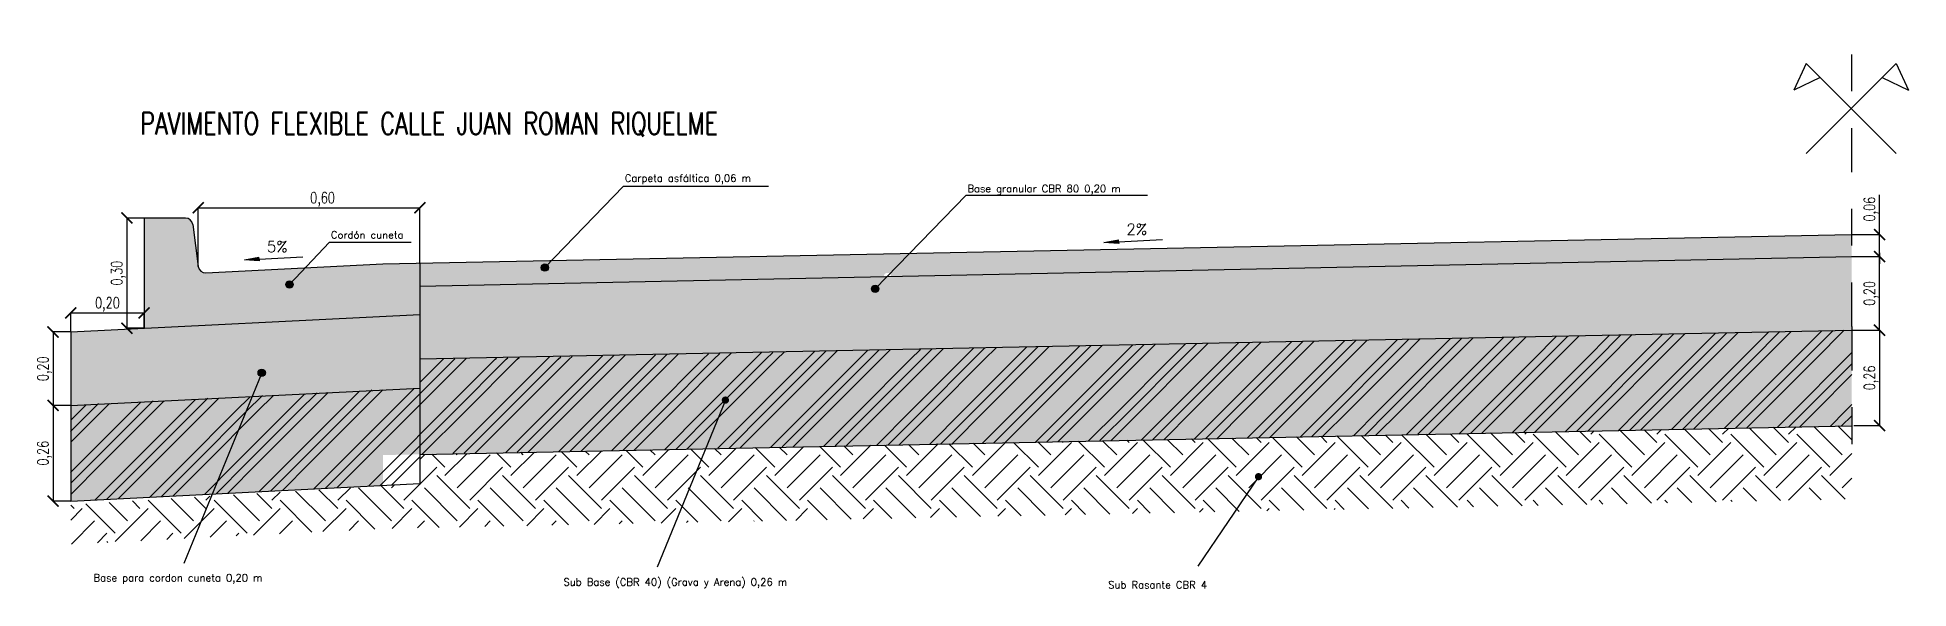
# Model space of a CAD drawing. Header units: metres. Extents: x 2615496 to 2632651, y 4927671 to 4929056.
# Drawn here: x 2629385.22 to 2629390.31, y 4928258.72 to 4928260.22 of the extents above; entities that cross this region are included whole.
import ezdxf

# ---------------------------------------------------------------- set-up
doc = ezdxf.new("R2010")
doc.units = ezdxf.units.M
doc.header["$MEASUREMENT"] = 0
doc.linetypes.add('CENTRO2', pattern=[0.9, 0.6, -0.1, 0.1, -0.1])
for name, color, linetype in [('Detalle Hach detalle', 131, 'Continuous'), ('Detalle Separacion', 160, 'Continuous'), ('Detalle Texto', 51, 'Continuous'), ('Pendientes', 1, 'Continuous'), ('Texto fondo cuneta', 1, 'Continuous'), ('Vereda', 3, 'Continuous')]:
    doc.layers.add(name, color=color, linetype=linetype)
doc.styles.add('ROMANS', font='romans.shx', dxfattribs={"width": 0.75})
doc.styles.get("Standard").update_dxf_attribs({"font": 'CALIBRI.TTF'})
doc.dimstyles.new('cotas urbano', dxfattribs={"dimtxt": 0.03, "dimasz": 0.03, "dimexe": 0, "dimexo": 0, "dimgap": 0.005, "dimtad": 1, "dimzin": 0, "dimtxsty": 'ROMANS', "dimblk": 'ARCHTICK', "dimcen": 1, "dimclrd": 256, "dimclre": 256, "dimclrt": 256, "dimaunit": 1, "dimadec": 3, "dimazin": 0, "dimtfac": 1, "dimtix": 1, "dimtmove": 0, "dimatfit": 3, "dimldrblk": 'OBLIQUE', "dimfxl": 0, "dimlwd": -1, "dimlwe": -1, "dimarcsym": 0})
pattern_1 = [(50, (0, 0), (0.0717260182601, -0.00627521349826), [0.0075, -0.0825]), (355, (0, 0), (-0.0138751333613, 0.07521921337), [0.006, -0.066]), (100.4514, (0.00598, -0.00052), (0.0578509381714, 0.0689439542061), [0.006374019, -0.0701142112]), (46.1842, (0, 0.02), (0.1067241048626, -0.0165519014329), [0.01125, -0.12375]), (96.6356, (0.00889, 0.01862), (0.0934662705549, 0.09741178709), [0.0095610288, -0.1051713]), (351.1842, (0, 0.02), (0.0934661945134, 0.0974118600925), [0.009, -0.099]), (21, (0.01, 0.015), (0.05969070521185, -0.04026188906653), [0.0075, -0.0825]), (326, (0.01, 0.015), (0.0243315331922, 0.0725150045047), [0.006, -0.066]), (71.4514, (0.014974, 0.011645), (0.08402226285815, 0.032253049671), [0.006374019, -0.0701142112]), (37.5, (0, 0), (0.00121598553173, 0.03328938538313), [0, -0.0652, 0, -0.067, 0, -0.06625]), (7.5, (0, 0), (0.02630695374421, 0.03944117118824), [0, -0.0382, 0, -0.0637, 0, -0.02525]), (327.5, (-0.0223, 0), (0.05338224361724, -0.00225548717344), [0, -0.025, 0, -0.078, 0, -0.1035]), (317.5, (-0.0323, 0), (0.05831861693424, 0.01001049823323), [0, -0.0325, 0, -0.0518, 0, -0.0735])]

msp = doc.modelspace()

# ---------------------------------------------------------------- texts
at = {"layer": 'Detalle Texto', "insert": (2629385.49837, 4928260.01361), "char_height": 0.06, "attachment_point": 1, "style": 'ROMANS'}
msp.add_mtext_dynamic_manual_height_columns('PAVIMENTO FLEXIBLE CALLE JUAN ROMAN RIQUELME', width=2.2245187, gutter_width=12.5, heights=[0], dxfattribs=at)
at = {"layer": 'Detalle Texto', "attachment_point": 1}
for s, width, insert, char_height in [('{\\Fromans|c0;Carpeta asfáltica 0,06 m}', 0.6565898, (2629386.81823, 4928259.84449), 0.02), ('{\\Fromans|c0;Base granular CBR 80 0,20 m}', 0.527713, (2629387.75147, 4928259.816), 0.02), ('{\\Fromans|c0;2%}', 0.0719369, (2629388.18445, 4928259.71037), 0.03), ('{\\Fromans|c0;5%}', 0.0719369, (2629385.84334, 4928259.66339), 0.03), ('{\\Fromans|c0;Cordón cuneta}', 0.3355792, (2629386.01776, 4928259.69012), 0.02), ('{\\Fromans|c0;Base para cordon cuneta 0,20 m}', 0.8584807, (2629385.37124, 4928258.75703), 0.02), ('{\\Fromans|c0;Sub Base (CBR 40) (Grava y Arena) 0,26 m}', 0.8584807, (2629386.6512, 4928258.74563), 0.02), ('{\\Fromans|c0;Sub Rasante CBR 4}', 0.8584807, (2629388.13485, 4928258.73784), 0.02)]:
    msp.add_mtext_dynamic_manual_height_columns(s, width=width, gutter_width=12.5, heights=[0], dxfattribs=dict(at, insert=insert, char_height=char_height))

# ---------------------------------------------------------------- blocks, each defined once
blk = doc.blocks.new('_ArchTick')
at = {"color": 0, "linetype": 'ByBlock', "const_width": 0.15}
blk.add_lwpolyline([(-0.5, -0.5), (0.5, 0.5)], dxfattribs=at)
blk = doc.blocks.new('*D16')
at = {"layer": 'Defpoints', "color": 0}
for p in [(2629390.1601, 4928259.621), (2629390.2356, 4928259.621), (2629390.1601, 4928259.421)]:
    blk.add_point(p, dxfattribs=at)
at = {"layer": 'Detalle Texto'}
for p, q in [((2629390.1601, 4928259.621), (2629390.2356, 4928259.621)), ((2629390.2356, 4928259.421), (2629390.2356, 4928259.621)), ((2629390.1601, 4928259.421), (2629390.2356, 4928259.421))]:
    blk.add_line(p, q, dxfattribs=at)
at = {"layer": 'Detalle Texto', "xscale": 0.03, "yscale": 0.03, "zscale": 0.03}
for p, rotation in [((2629390.2356, 4928259.621), 90), ((2629390.2356, 4928259.421), 270)]:
    blk.add_blockref('_ArchTick', p, dxfattribs=dict(at, rotation=rotation))
at = {"layer": 'Detalle Texto', "insert": (2629390.2128, 4928259.521), "char_height": 0.03, "attachment_point": 5, "rotation": 90, "style": 'ROMANS'}
blk.add_mtext('0,20', dxfattribs=at)
blk = doc.blocks.new('_Oblique')
at = {"color": 0, "linetype": 'ByBlock', "lineweight": -2}
blk.add_line((-0.5, -0.5), (0.5, 0.5), dxfattribs=at)
blk = doc.blocks.new('*D17')
at = {"layer": 'Defpoints', "color": 0}
for p in [(2629385.3091, 4928259.416), (2629385.261, 4928259.216), (2629385.3091, 4928259.216)]:
    blk.add_point(p, dxfattribs=at)
at = {"layer": 'Detalle Texto'}
for p, q in [((2629385.3091, 4928259.416), (2629385.261, 4928259.416)), ((2629385.261, 4928259.416), (2629385.261, 4928259.216)), ((2629385.3091, 4928259.216), (2629385.261, 4928259.216))]:
    blk.add_line(p, q, dxfattribs=at)
at = {"layer": 'Detalle Texto', "xscale": 0.03, "yscale": 0.03, "zscale": 0.03}
for p, rotation in [((2629385.261, 4928259.416), 90), ((2629385.261, 4928259.216), 270)]:
    blk.add_blockref('_ArchTick', p, dxfattribs=dict(at, rotation=rotation))
at = {"layer": 'Detalle Texto', "insert": (2629385.2382, 4928259.316), "char_height": 0.03, "attachment_point": 5, "rotation": 90, "style": 'ROMANS'}
blk.add_mtext('0,20', dxfattribs=at)
blk = doc.blocks.new('*D18')
at = {"layer": 'Defpoints', "color": 0}
for p in [(2629385.5091, 4928259.468), (2629385.3091, 4928259.416), (2629385.5091, 4928259.426)]:
    blk.add_point(p, dxfattribs=at)
at = {"layer": 'Detalle Texto'}
for p, q in [((2629385.3091, 4928259.416), (2629385.3091, 4928259.468)), ((2629385.3091, 4928259.468), (2629385.5091, 4928259.468)), ((2629385.5091, 4928259.426), (2629385.5091, 4928259.468))]:
    blk.add_line(p, q, dxfattribs=at)
at = {"layer": 'Detalle Texto', "xscale": 0.03, "yscale": 0.03, "zscale": 0.03, "rotation": 180}
blk.add_blockref('_ArchTick', (2629385.3091, 4928259.468), dxfattribs=at)
at = {"layer": 'Detalle Texto', "xscale": 0.03, "yscale": 0.03, "zscale": 0.03}
blk.add_blockref('_ArchTick', (2629385.5091, 4928259.468), dxfattribs=at)
at = {"layer": 'Detalle Texto', "insert": (2629385.4091, 4928259.4909), "char_height": 0.03, "attachment_point": 5, "style": 'ROMANS'}
blk.add_mtext('0,20', dxfattribs=at)
blk = doc.blocks.new('*D19')
at = {"layer": 'Defpoints', "color": 0}
for p in [(2629385.5091, 4928259.726), (2629385.4622, 4928259.426), (2629385.5091, 4928259.426)]:
    blk.add_point(p, dxfattribs=at)
at = {"layer": 'Detalle Texto'}
for p, q in [((2629385.5091, 4928259.726), (2629385.4622, 4928259.726)), ((2629385.4622, 4928259.726), (2629385.4622, 4928259.426)), ((2629385.5091, 4928259.426), (2629385.4622, 4928259.426))]:
    blk.add_line(p, q, dxfattribs=at)
at = {"layer": 'Detalle Texto', "xscale": 0.03, "yscale": 0.03, "zscale": 0.03}
for p, rotation in [((2629385.4622, 4928259.726), 90), ((2629385.4622, 4928259.426), 270)]:
    blk.add_blockref('_ArchTick', p, dxfattribs=dict(at, rotation=rotation))
at = {"layer": 'Detalle Texto', "insert": (2629385.4393, 4928259.576), "char_height": 0.03, "attachment_point": 5, "rotation": 90, "style": 'ROMANS'}
blk.add_mtext('0,30', dxfattribs=at)
blk = doc.blocks.new('*D20')
at = {"layer": 'Defpoints', "color": 0}
for p in [(2629390.1591, 4928259.681), (2629390.1591, 4928259.621), (2629390.2356, 4928259.621)]:
    blk.add_point(p, dxfattribs=at)
at = {"layer": 'Detalle Texto'}
for p, q in [((2629390.2356, 4928259.681), (2629390.2356, 4928259.7895)), ((2629390.1591, 4928259.681), (2629390.2356, 4928259.681)), ((2629390.2356, 4928259.621), (2629390.2356, 4928259.681)), ((2629390.1591, 4928259.621), (2629390.2356, 4928259.621))]:
    blk.add_line(p, q, dxfattribs=at)
at = {"layer": 'Detalle Texto', "xscale": 0.03, "yscale": 0.03, "zscale": 0.03}
for p, rotation in [((2629390.2356, 4928259.681), 90), ((2629390.2356, 4928259.621), 270)]:
    blk.add_blockref('_ArchTick', p, dxfattribs=dict(at, rotation=rotation))
at = {"layer": 'Detalle Texto', "insert": (2629390.2128, 4928259.7502), "char_height": 0.03, "attachment_point": 5, "rotation": 90, "style": 'ROMANS'}
blk.add_mtext('0,06', dxfattribs=at)
blk = doc.blocks.new('*D21')
at = {"layer": 'Defpoints', "color": 0}
for p in [(2629390.1601, 4928259.421), (2629390.1653, 4928259.1611), (2629390.2356, 4928259.1611)]:
    blk.add_point(p, dxfattribs=at)
at = {"layer": 'Detalle Texto'}
for p, q in [((2629390.1601, 4928259.421), (2629390.2356, 4928259.421)), ((2629390.2356, 4928259.421), (2629390.2356, 4928259.1611)), ((2629390.1653, 4928259.1611), (2629390.2356, 4928259.1611))]:
    blk.add_line(p, q, dxfattribs=at)
at = {"layer": 'Detalle Texto', "xscale": 0.03, "yscale": 0.03, "zscale": 0.03}
for p, rotation in [((2629390.2356, 4928259.421), 90), ((2629390.2356, 4928259.1611), 270)]:
    blk.add_blockref('_ArchTick', p, dxfattribs=dict(at, rotation=rotation))
at = {"layer": 'Detalle Texto', "insert": (2629390.2128, 4928259.291), "char_height": 0.03, "attachment_point": 5, "rotation": 90, "style": 'ROMANS'}
blk.add_mtext('0,26', dxfattribs=at)
blk = doc.blocks.new('*D22')
at = {"layer": 'Defpoints', "color": 0}
for p in [(2629385.3091, 4928259.216), (2629385.261, 4928258.956), (2629385.3091, 4928258.956)]:
    blk.add_point(p, dxfattribs=at)
at = {"layer": 'Detalle Texto'}
for p, q in [((2629385.3091, 4928259.216), (2629385.261, 4928259.216)), ((2629385.261, 4928259.216), (2629385.261, 4928258.956)), ((2629385.3091, 4928258.956), (2629385.261, 4928258.956))]:
    blk.add_line(p, q, dxfattribs=at)
at = {"layer": 'Detalle Texto', "xscale": 0.03, "yscale": 0.03, "zscale": 0.03}
for p, rotation in [((2629385.261, 4928259.216), 90), ((2629385.261, 4928258.956), 270)]:
    blk.add_blockref('_ArchTick', p, dxfattribs=dict(at, rotation=rotation))
at = {"layer": 'Detalle Texto', "insert": (2629385.2382, 4928259.086), "char_height": 0.03, "attachment_point": 5, "rotation": 90, "style": 'ROMANS'}
blk.add_mtext('0,26', dxfattribs=at)
blk = doc.blocks.new('*D23')
at = {"layer": 'Defpoints', "color": 0}
for p in [(2629386.2601, 4928259.7538), (2629385.6566, 4928259.5942), (2629386.2601, 4928259.601)]:
    blk.add_point(p, dxfattribs=at)
at = {"layer": 'Detalle Texto'}
for p, q in [((2629385.6566, 4928259.5942), (2629385.6566, 4928259.7538)), ((2629385.6566, 4928259.7538), (2629386.2601, 4928259.7538)), ((2629386.2601, 4928259.601), (2629386.2601, 4928259.7538))]:
    blk.add_line(p, q, dxfattribs=at)
at = {"layer": 'Detalle Texto', "xscale": 0.03, "yscale": 0.03, "zscale": 0.03, "rotation": 180}
blk.add_blockref('_ArchTick', (2629385.6566, 4928259.7538), dxfattribs=at)
at = {"layer": 'Detalle Texto', "xscale": 0.03, "yscale": 0.03, "zscale": 0.03}
blk.add_blockref('_ArchTick', (2629386.2601, 4928259.7538), dxfattribs=at)
at = {"layer": 'Detalle Texto', "insert": (2629385.9951, 4928259.7767), "char_height": 0.03, "attachment_point": 5, "style": 'ROMANS'}
blk.add_mtext('0,60', dxfattribs=at)

# ---------------------------------------------------------------- dimensions: what is measured, and where the dimension line sits
at = {"layer": 'Detalle Texto'}
dim = msp.add_linear_dim(base=(2629386.26005, 4928259.75381), p1=(2629385.65664, 4928259.59421), p2=(2629386.26005, 4928259.60096), dimstyle='cotas urbano', dxfattribs=at)
dim.commit()
dim.dimension.update_dxf_attribs({"geometry": '*D23', "text_midpoint": (2629385.99515, 4928259.75381), "dimtype": 160})
dim = msp.add_linear_dim(base=(2629390.23562, 4928259.62097), p1=(2629390.15907, 4928259.68096), p2=(2629390.15907, 4928259.62097), angle=90, dimstyle='cotas urbano', dxfattribs=at)
dim.commit()
dim.dimension.update_dxf_attribs({"geometry": '*D20', "text_midpoint": (2629390.23562, 4928259.75025), "dimtype": 160})
for base, p1, p2, picture, middle in [((2629385.46217, 4928259.42596), (2629385.50907, 4928259.72596), (2629385.50907, 4928259.42596), '*D19', (2629385.43931, 4928259.57596)), ((2629390.23562, 4928259.62097), (2629390.16007, 4928259.42097), (2629390.16007, 4928259.62097), '*D16', (2629390.21277, 4928259.52097)), ((2629385.26105, 4928259.21596), (2629385.30907, 4928259.41596), (2629385.30907, 4928259.21596), '*D17', (2629385.23819, 4928259.31596)), ((2629390.23562, 4928259.16107), (2629390.16007, 4928259.42097), (2629390.16527, 4928259.16107), '*D21', (2629390.21277, 4928259.29102)), ((2629385.26105, 4928258.95596), (2629385.30907, 4928259.21596), (2629385.30907, 4928258.95596), '*D22', (2629385.23819, 4928259.08596))]:
    dim = msp.add_linear_dim(base=base, p1=p1, p2=p2, angle=90, dimstyle='cotas urbano', dxfattribs=at)
    dim.commit()
    dim.dimension.update_dxf_attribs({"geometry": picture, "text_midpoint": middle})
dim = msp.add_linear_dim(base=(2629385.50907, 4928259.46802), p1=(2629385.30907, 4928259.41596), p2=(2629385.50907, 4928259.42596), dimstyle='cotas urbano', dxfattribs=at)
dim.commit()
dim.dimension.update_dxf_attribs({"geometry": '*D18', "text_midpoint": (2629385.40907, 4928259.49087)})

# ---------------------------------------------------------------- hatches: boundary and pattern name
at = {"layer": 'Detalle Hach detalle'}
h = msp.add_hatch(dxfattribs=at)
h.set_pattern_fill('AR-CONC', color=256, scale=0.01, style=0)
h.set_pattern_definition(pattern_1)
edge = h.paths.add_edge_path()
edge.add_line((2629385.65664, 4928259.59421), (2629385.64139, 4928259.7086))
edge.add_arc((2629385.62156, 4928259.70596), 0.02, 7.59464, 90)
edge.add_line((2629385.62156, 4928259.72596), (2629385.50907, 4928259.72596))
edge.add_line((2629385.50907, 4928259.72596), (2629385.50907, 4928259.42596))
edge.add_line((2629385.50907, 4928259.42596), (2629386.26005, 4928259.46351))
edge.add_line((2629386.26005, 4928259.46351), (2629386.26005, 4928259.60298))
edge.add_line((2629386.26005, 4928259.60298), (2629386.15907, 4928259.60096))
edge.add_line((2629386.15907, 4928259.60096), (2629386.0011, 4928259.59306))
edge.add_line((2629386.0011, 4928259.59306), (2629385.98325, 4928259.57418))
edge.add_arc((2629385.97638, 4928259.56692), 0.01, 0, 46.60478, ccw=False)
edge.add_arc((2629385.97638, 4928259.56692), 0.01, -180, 0, ccw=False)
edge.add_arc((2629385.97638, 4928259.56692), 0.01, 46.60478, 180, ccw=False)
edge.add_line((2629385.98325, 4928259.57418), (2629386.0011, 4928259.59306))
edge.add_line((2629386.0011, 4928259.59306), (2629385.67746, 4928259.57688))
edge.add_arc((2629385.67646, 4928259.59685), 0.02, 187.59465, 272.8624, ccw=False)
edge = h.paths.add_edge_path()
edge.add_line((2629386.60746, 4928259.59832), (2629386.61891, 4928259.61016))
edge.add_line((2629386.61891, 4928259.61016), (2629386.26005, 4928259.60298))
edge.add_line((2629386.26005, 4928259.60298), (2629386.26005, 4928259.54097))
edge.add_line((2629386.26005, 4928259.54097), (2629387.52383, 4928259.56825))
edge.add_arc((2629387.53374, 4928259.56692), 0.01, 45.95371, 172.36291, ccw=False)
edge.add_line((2629387.54069, 4928259.5741), (2629387.59444, 4928259.62967))
edge.add_line((2629387.59444, 4928259.62967), (2629386.61891, 4928259.61016))
edge.add_line((2629386.61891, 4928259.61016), (2629386.60746, 4928259.59832))
edge.add_arc((2629386.60051, 4928259.59113), 0.01, -0.00001, 45.9537, ccw=False)
edge.add_arc((2629386.60051, 4928259.59113), 0.01, -180, 0, ccw=False)
edge.add_arc((2629386.60051, 4928259.59113), 0.01, 45.95371, 180, ccw=False)
h = msp.add_hatch(dxfattribs=at)
h.set_pattern_fill('AR-CONC', color=256, scale=0.01, style=0)
h.set_pattern_definition(pattern_1)
h.paths.add_polyline_path([(2629390.16007, 4928259.62097), (2629390.16007, 4928259.68096), (2629390.15907, 4928259.68096), (2629387.59444, 4928259.62967), (2629387.54069, 4928259.5741, -0.1584967), (2629387.54359, 4928259.56864)])
h = msp.add_hatch(dxfattribs=at)
h.set_pattern_fill('AR-SAND', color=256, scale=0.05, style=0)
h.set_pattern_definition([(37.5, (0, 0), (-0.0031496679055, 0.0963411884507), [0, -0.076, 0, -0.085, 0, -0.08125]), (7.5, (0, 0), (0.0884888352634, 0.1411073032615), [0, -0.041, 0, -0.0685, 0, -0.02625]), (327.5, (-0.0615, 0), (0.1557070930876, 0.0002829526768), [0, -0.025, 0, -0.09, 0, -0.1175]), (317.5, (-0.0615, 0), (0.1503063302286, 0.0438837782467), [0, -0.0125, 0, -0.059, 0, -0.0675])])
h.paths.add_polyline_path([(2629390.16007, 4928259.42097), (2629390.16007, 4928259.43097), (2629390.16007, 4928259.62097), (2629387.54359, 4928259.56864, -0.0433489), (2629387.54374, 4928259.56692, -1.06897), (2629387.52383, 4928259.56825), (2629386.16007, 4928259.54097), (2629386.16007, 4928259.34097)])
h.paths.add_polyline_path([(2629385.30907, 4928259.41596), (2629385.30907, 4928259.21596), (2629385.80311, 4928259.24066), (2629385.82549, 4928259.29547, -0.3047362), (2629385.81927, 4928259.30473, -1), (2629385.83927, 4928259.30473, -0.5328769), (2629385.82549, 4928259.29547), (2629385.80311, 4928259.24066), (2629386.16007, 4928259.25851), (2629386.16007, 4928259.45851)])
h = msp.add_hatch(dxfattribs=at)
h.set_pattern_fill('GOST_GROUND', color=256, scale=0.01, style=0)
h.set_pattern_definition([(45, (0, 0), (0.1414213562373, -9e-18), [0.2]), (45, (0.03, 0), (0.1414213562373, -9e-18), [0.2]), (45, (0.06, 0), (0.1414213562373, -9e-18), [0.2])])
h.paths.add_polyline_path([(2629390.16007, 4928259.42097), (2629386.26005, 4928259.34097), (2629386.26005, 4928259.08297), (2629390.16007, 4928259.16097)])
h.paths.add_polyline_path([(2629386.26005, 4928259.26351), (2629385.69843, 4928259.23543), (2629385.30907, 4928259.0292), (2629385.30907, 4928258.95596), (2629386.26005, 4928259.00351)])
h.paths.add_polyline_path([(2629385.69843, 4928259.23543), (2629385.30907, 4928259.21596), (2629385.30907, 4928259.0292)], flags=17)
h = msp.add_hatch(dxfattribs=at)
h.set_pattern_fill('EARTH', color=256, scale=0.02, angle=45, style=0)
h.set_pattern_definition([(45, (2620574.60918, 4924685.71387), (1e-17, 0.1796051224), [0.127, -0.127]), (45, (2620574.57551, 4924685.74755), (1e-17, 0.1796051224), [0.127, -0.127]), (45, (2620574.54183, 4924685.78123), (1e-17, 0.1796051224), [0.127, -0.127]), (135, (2620574.54183, 4924685.80368), (-0.1796051224, 1e-17), [0.127, -0.127]), (135, (2620574.57551, 4924685.83735), (-0.1796051224, 1e-17), [0.127, -0.127]), (135, (2620574.60918, 4924685.87103), (-0.1796051224, 1e-17), [0.127, -0.127])])
h.paths.add_polyline_path([(2629386.26005, 4928259.08297), (2629390.16007, 4928259.16097), (2629390.16007, 4928258.96093), (2629386.16222, 4928258.88097), (2629385.30907, 4928258.83832), (2629385.30907, 4928258.94596), (2629386.26005, 4928259.00351)])
at = {"layer": 'Detalle Texto'}
for points in [[(2629388.16311, 4928259.66148), (2629388.16286, 4928259.66647), (2629388.12316, 4928259.65948), (2629388.16336, 4928259.65648)], [(2629385.822, 4928259.6145), (2629385.82175, 4928259.61949), (2629385.78205, 4928259.6125), (2629385.82225, 4928259.6095)], [(2629386.61051, 4928259.59113, 1), (2629386.59051, 4928259.59113, 1)], [(2629385.91521, 4928259.54528, 1), (2629385.89521, 4928259.54528, 1)], [(2629387.51023, 4928259.5334, 1), (2629387.49023, 4928259.5334, 1)], [(2629385.83927, 4928259.30473, 1), (2629385.81927, 4928259.30473, 1)], [(2629387.10219, 4928259.23058, 1), (2629387.08219, 4928259.23058, 1)], [(2629388.55422, 4928259.02223, 1), (2629388.53422, 4928259.02223, 1)]]:
    msp.add_hatch(color=256, dxfattribs=at).paths.add_polyline_path(points)
at = {"layer": 'Pendientes', "linetype": 'CENTRO2'}
h = msp.add_hatch(dxfattribs=at)
h.set_pattern_fill('AR-SAND', color=256, scale=0.0006, style=0)
h.set_pattern_definition([(37.5, (2629386.8393975, 4928259.288908), (-3.779601e-05, 0.00115609426), [0, -0.000912, 0, -0.00102, 0, -0.000975]), (7.5, (2629386.8393975, 4928259.288908), (0.001061866, 0.00169328764), [0, -0.000492, 0, -0.000822, 0, -0.000315]), (327.5, (2629386.8386595, 4928259.288908), (0.00186848512, 3.39543e-06), [0, -0.0003, 0, -0.00108, 0, -0.00141]), (317.5, (2629386.8386595, 4928259.288908), (0.001803676, 0.00052660534), [0, -0.00015, 0, -0.000708, 0, -0.00081])])
h.paths.add_polyline_path([(2629390.16007, 4928259.42097), (2629386.16007, 4928259.34097), (2629386.16007, 4928259.08097), (2629390.16007, 4928259.16097)])
h.paths.add_polyline_path([(2629386.16007, 4928259.25851), (2629385.69843, 4928259.23543), (2629385.30907, 4928259.0292), (2629385.30907, 4928258.95596), (2629386.16007, 4928258.99851)])
h.paths.add_polyline_path([(2629385.69843, 4928259.23543), (2629385.30907, 4928259.21596), (2629385.30907, 4928259.0292)], flags=17)
h.paths.add_polyline_path([(2629390.16007, 4928259.42097), (2629390.16007, 4928259.62097), (2629386.16007, 4928259.54097), (2629386.16007, 4928259.34097)])
at = {"layer": 'Texto fondo cuneta'}
h = msp.add_hatch(dxfattribs=at)
h.set_pattern_fill('AR-CONC', color=256, scale=0.0006, style=0)
h.set_pattern_definition([(50, (2629386.6846966, 4928259.566972), (0.004303561, -0.000376513), [0.00045, -0.00495]), (355, (2629386.6846966, 4928259.566972), (-0.000832508, 0.004513153), [0.00036, -0.00396]), (100.4514, (2629386.6850552, 4928259.5669405), (0.003471056, 0.004136637), [0.000382441, -0.004206853]), (46.1842, (2629386.6846966, 4928259.568172), (0.006403446, -0.000993114), [0.000675, -0.007425]), (96.6356, (2629386.68523, 4928259.568089), (0.005607976, 0.005844707), [0.00057366, -0.006310278]), (351.1842, (2629386.6846966, 4928259.568172), (0.00560797, 0.00584471), [0.00054, -0.00594]), (21, (2629386.6852966, 4928259.567872), (0.003581442, -0.002415713), [0.00045, -0.00495]), (326, (2629386.6852966, 4928259.567872), (0.001459892, 0.0043509), [0.00036, -0.00396]), (71.4514, (2629386.685595, 4928259.5676706), (0.005041336, 0.001935183), [0.000382441, -0.004206853]), (37.5, (2629386.6846966, 4928259.5669719), (7.29591e-05, 0.0019973631), [0, -0.003912, 0, -0.00402, 0, -0.003975]), (7.5, (2629386.6846966, 4928259.5669719), (0.0015784172, 0.0023664703), [0, -0.002292, 0, -0.003822, 0, -0.001515]), (327.5, (2629386.6833586, 4928259.5669719), (0.0032029346, -0.0001353292), [0, -0.0015, 0, -0.00468, 0, -0.00621]), (317.5, (2629386.6827586, 4928259.566972), (0.003499117, 0.00060063), [0, -0.00195, 0, -0.003108, 0, -0.00441])])
h.paths.add_polyline_path([(2629387.52383, 4928259.56825, -0.6152594), (2629387.54069, 4928259.5741), (2629387.59444, 4928259.62967), (2629386.61891, 4928259.61016), (2629386.60746, 4928259.59832, -0.203242), (2629386.61051, 4928259.59113, -1), (2629386.59051, 4928259.59113, -0.6621761), (2629386.60746, 4928259.59832), (2629386.61891, 4928259.61016), (2629386.16007, 4928259.60098), (2629386.16007, 4928259.54097)])
h.paths.add_polyline_path([(2629386.16007, 4928259.55097), (2629386.15907, 4928259.60096), (2629385.67746, 4928259.57688, -0.3902244), (2629385.65664, 4928259.59421), (2629385.64139, 4928259.7086, 0.375902), (2629385.62156, 4928259.72596), (2629385.50907, 4928259.72596), (2629385.50907, 4928259.42596), (2629386.16007, 4928259.45851)])

# ---------------------------------------------------------------- linework, layer by layer
at = {"layer": 'Detalle Separacion'}
for p, q in [((2629385.62156, 4928259.72596), (2629385.50907, 4928259.72596)), ((2629385.50907, 4928259.72596), (2629385.50907, 4928259.42596)), ((2629385.64139, 4928259.7086), (2629385.65664, 4928259.59421)), ((2629386.15907, 4928259.60096), (2629390.15907, 4928259.68096)), ((2629385.67746, 4928259.57688), (2629386.15907, 4928259.60096)), ((2629386.26005, 4928259.54097), (2629390.16007, 4928259.62097)), ((2629386.26005, 4928259.60296), (2629386.26005, 4928259.00049)), ((2629385.30907, 4928259.41596), (2629386.26005, 4928259.46351)), ((2629386.26005, 4928259.34297), (2629390.16007, 4928259.42097)), ((2629385.30907, 4928259.21596), (2629386.26005, 4928259.26351)), ((2629386.26005, 4928259.08297), (2629390.16007, 4928259.16097)), ((2629385.30907, 4928258.95596), (2629386.26005, 4928259.00351))]:
    msp.add_line(p, q, dxfattribs=at)
at = {"layer": 'Detalle Separacion', "linetype": 'CENTRO2'}
for p, q in [((2629385.50907, 4928259.72596), (2629385.50907, 4928259.42596)), ((2629385.30907, 4928259.41596), (2629385.30907, 4928258.95596))]:
    msp.add_line(p, q, dxfattribs=at)
at = {"layer": 'Detalle Separacion'}
for centre, start, end in [((2629385.62156, 4928259.70596), 7.59464, 90), ((2629385.67646, 4928259.59685), 187.59464, 272.86241)]:
    msp.add_arc(centre, 0.02, start, end, dxfattribs=at)
at = {"layer": 'Detalle Texto', "linetype": 'CENTRO2', "ltscale": 0.2}
for q in [(2629390.16007, 4928260.21735), (2629390.16007, 4928259.03402)]:
    msp.add_line((2629390.16007, 4928259.43097), q, dxfattribs=at)
at = {"layer": 'Detalle Texto'}
for p, q in [((2629390.03553, 4928260.1467), (2629390.0018, 4928260.07436)), ((2629390.07414, 4928260.10809), (2629390.0018, 4928260.07436)), ((2629390.03553, 4928260.1467), (2629390.28097, 4928259.90126)), ((2629390.28097, 4928260.1467), (2629390.03553, 4928259.90126)), ((2629390.24236, 4928260.10809), (2629390.3147, 4928260.07436)), ((2629390.28097, 4928260.1467), (2629390.3147, 4928260.07436)), ((2629386.60051, 4928259.59113), (2629386.81475, 4928259.81263)), ((2629386.81475, 4928259.81263), (2629387.21, 4928259.81263)), ((2629387.50023, 4928259.5334), (2629387.74798, 4928259.78841)), ((2629387.74798, 4928259.78841), (2629388.24173, 4928259.78841)), ((2629385.90521, 4928259.54528), (2629386.01427, 4928259.66064)), ((2629386.01427, 4928259.66064), (2629386.23639, 4928259.66064)), ((2629388.12316, 4928259.65948), (2629388.16286, 4928259.66647)), ((2629388.16336, 4928259.65648), (2629388.12316, 4928259.65948)), ((2629388.16311, 4928259.66148), (2629388.16286, 4928259.66647)), ((2629388.16311, 4928259.66148), (2629388.28236, 4928259.66744)), ((2629388.16311, 4928259.66148), (2629388.16336, 4928259.65648)), ((2629390.15907, 4928259.68096), (2629390.23562, 4928259.68096)), ((2629385.78205, 4928259.6125), (2629385.82175, 4928259.61949)), ((2629385.82225, 4928259.6095), (2629385.78205, 4928259.6125)), ((2629385.822, 4928259.6145), (2629385.82175, 4928259.61949)), ((2629385.822, 4928259.6145), (2629385.94126, 4928259.62046)), ((2629385.822, 4928259.6145), (2629385.82225, 4928259.6095)), ((2629390.23562, 4928259.63097), (2629390.23562, 4928259.60097)), ((2629385.82927, 4928259.30473), (2629385.61752, 4928258.78607)), ((2629387.09219, 4928259.23058), (2629386.90669, 4928258.77622)), ((2629388.54422, 4928259.02223), (2629388.37898, 4928258.77902))]:
    msp.add_line(p, q, dxfattribs=at)
for centre in [(2629386.60051, 4928259.59113), (2629385.90521, 4928259.54528), (2629387.50023, 4928259.5334), (2629385.82927, 4928259.30473)]:
    msp.add_circle(centre, 0.01, dxfattribs=at)
at = {"layer": 'Vereda'}
msp.add_circle((2629366.20785, 4928258.29854), 68.12023, dxfattribs=at)

msp.set_redraw_order([(e.dxf.handle, doc.entitydb.next_handle()) for e in msp.query("TEXT MTEXT ATTDEF DIMENSION ARC_DIMENSION")])  # texts and dimensions are drawn at this point

doc.saveas('drawing.dxf')
